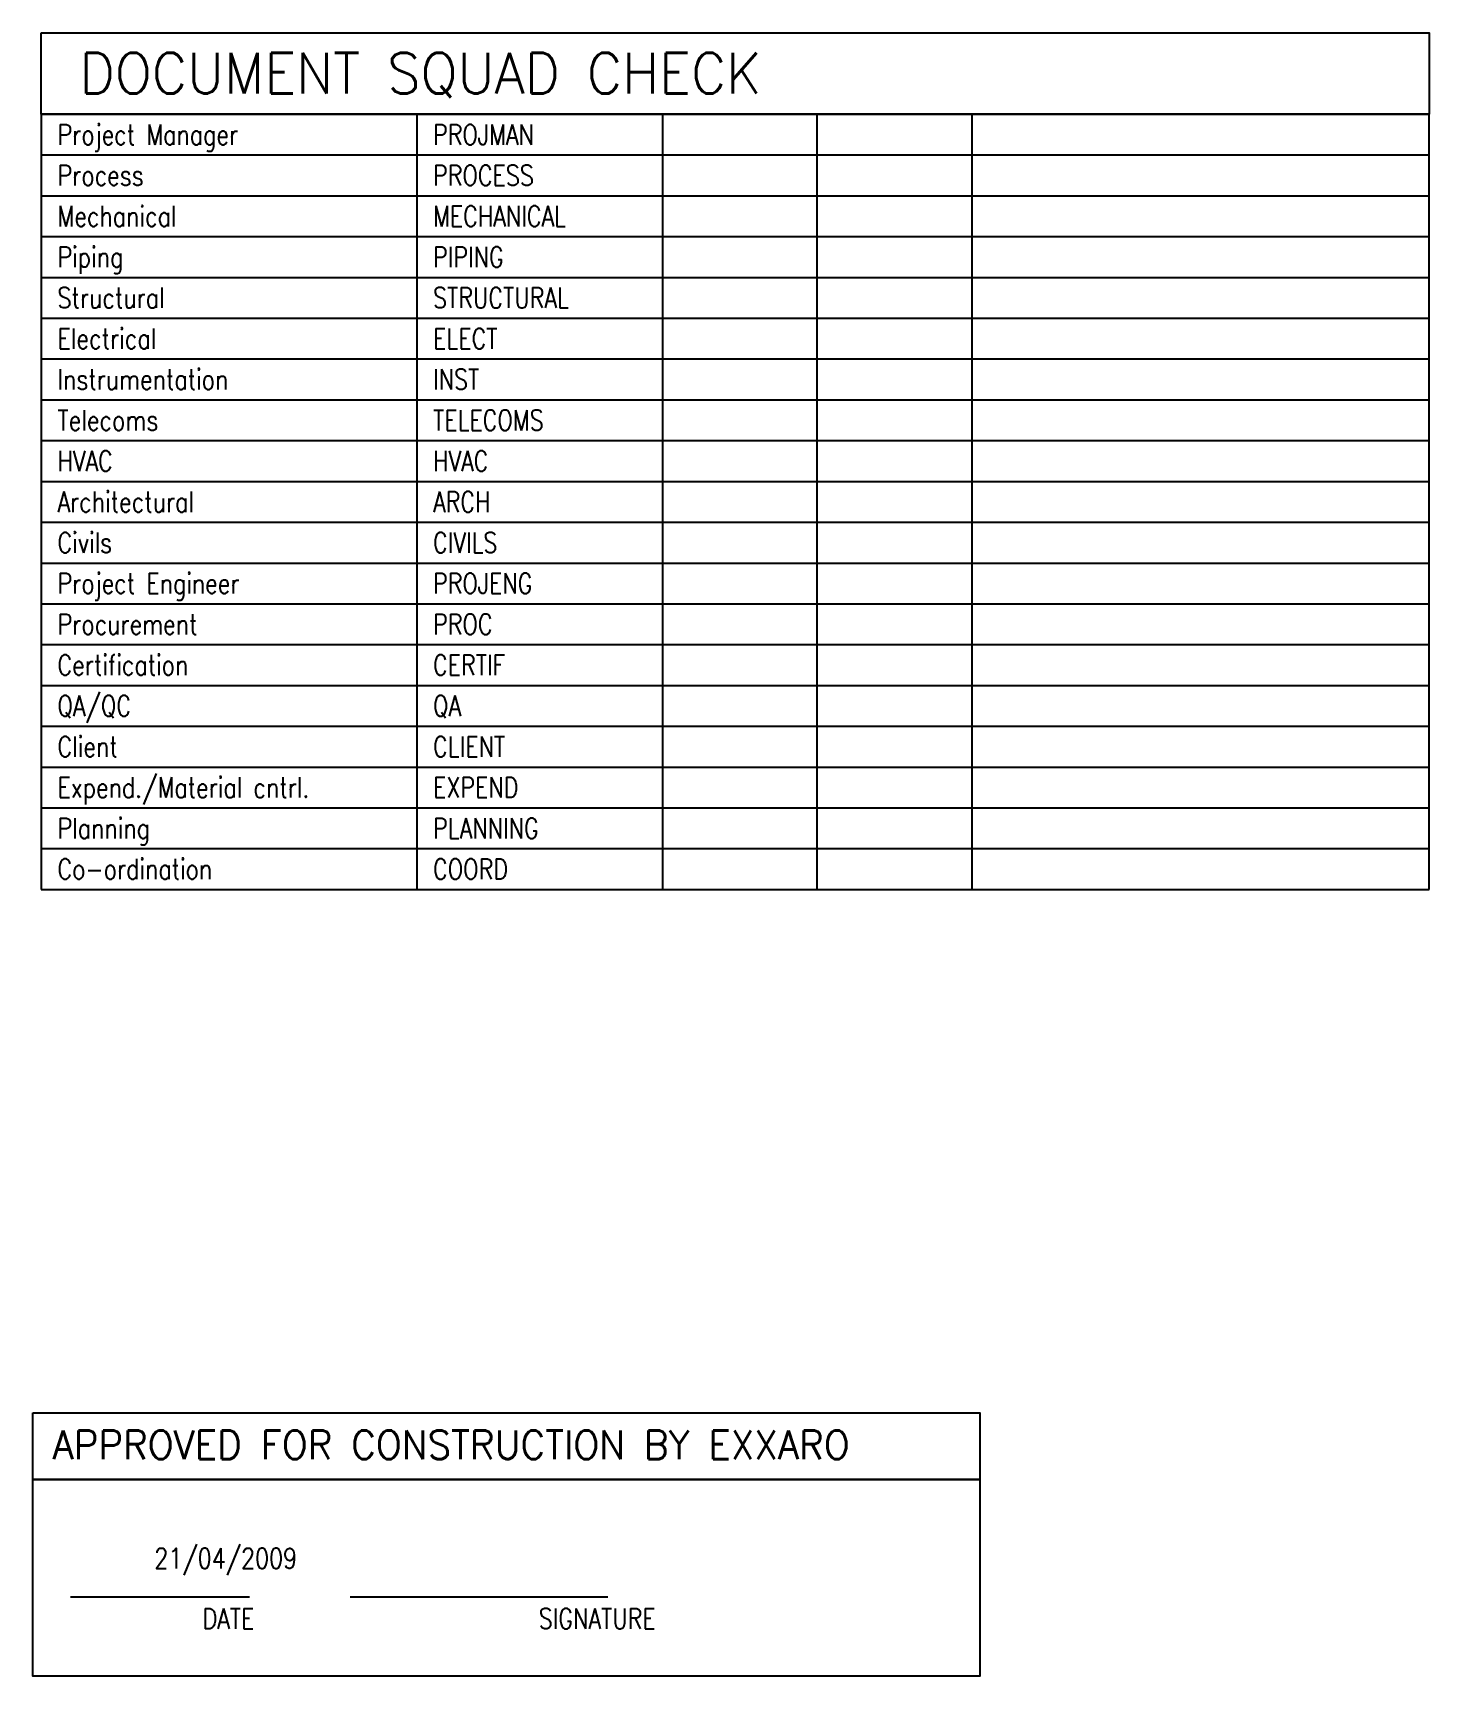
# Model space of a CAD drawing. Header units: metres. Extents: x -275466 to 90519, y -3176 to 139523.
# Drawn here: x -107522 to -90421, y 57664 to 77800 of the extents above; entities that cross this region are included whole.
import ezdxf

# ---------------------------------------------------------------- set-up
doc = ezdxf.new("R2010")
doc.units = ezdxf.units.M
for name, color, linetype in [('GCE8001_GF_0.18', 8, 'Continuous'), ('GCE8002_GF_0.25', 1, 'Continuous'), ('GCE8004_GF_0.5', 2, 'Continuous'), ('GCE8052_GT_0.35', 3, 'Continuous'), ('GCE8053_GT_0.5', 2, 'Continuous'), ('GCE8055_GT_Notes', 3, 'Continuous')]:
    doc.layers.add(name, color=color, linetype=linetype)
doc.styles.add('ROMANS', font='romans.shx', dxfattribs={"width": 0.8})
doc.styles.get("Standard").update_dxf_attribs({"font": 'romans.shx', "width": 0.8})

msp = doc.modelspace()

# ---------------------------------------------------------------- texts
at = {"layer": 'GCE8002_GF_0.25', "width": 0.8}
msp.add_text('________________       _______________________', height=250, dxfattribs=at).set_placement((-107063.4, 58660.8))
at = {"layer": 'GCE8052_GT_0.35', "width": 0.8}
for s, p in [('Project Manager', (-107220.9, 76429.1)), ('Process', (-107220.9, 75929.1)), ('Mechanical', (-107220.9, 75429.1)), ('Piping', (-107220.9, 74929.1)), ('Structural', (-107220.9, 74429.1)), ('Electrical', (-107220.9, 73929.1)), ('Instrumentation', (-107220.9, 73429.1)), ('Telecoms', (-107220.9, 72929.1)), ('HVAC', (-107220.9, 72429.1)), ('Architectural', (-107220.9, 71929.1)), ('Civils', (-107220.9, 71429.1)), ('Project Engineer', (-107220.9, 70929.1)), ('Procurement', (-107220.9, 70429.1)), ('Certification', (-107220.9, 69929.1)), ('QA/QC', (-107220.9, 69429.1)), ('Client', (-107220.9, 68929.1)), ('Expend./Material cntrl.', (-107220.9, 68429.1)), ('Planning', (-107220.9, 67929.1)), ('Co-ordination', (-107220.9, 67429.1)), ('DATE                       SIGNATURE', (-105444.3, 58244.2))]:
    msp.add_text(s, height=250, dxfattribs=at).set_placement(p)
at = {"layer": 'GCE8052_GT_0.35', "insert": (-106034.4, 59233.5), "char_height": 250, "attachment_point": 1}
msp.add_mtext('21/04/2009', dxfattribs=at)
at = {"layer": 'GCE8052_GT_0.35', "style": 'ROMANS', "width": 0.8}
for tag, p in [('PROJMAN', (-102620.9, 76429.1)), ('PROCESS', (-102620.9, 75929.1)), ('MECHANICAL', (-102620.9, 75429.1)), ('PIPING', (-102620.9, 74929.1)), ('STRUCTURAL', (-102620.9, 74429.1)), ('ELECT', (-102620.9, 73929.1)), ('INST', (-102620.9, 73429.1)), ('TELECOMS', (-102620.9, 72929.1)), ('HVAC', (-102620.9, 72429.1)), ('ARCH', (-102620.9, 71929.1)), ('CIVILS', (-102620.9, 71429.1)), ('PROJENG', (-102620.9, 70929.1)), ('PROC', (-102620.9, 70429.1)), ('CERTIF', (-102620.9, 69929.1)), ('QA', (-102620.9, 69429.1)), ('CLIENT', (-102620.9, 68929.1)), ('EXPEND', (-102620.9, 68429.1)), ('PLANNING', (-102620.9, 67929.1)), ('COORD', (-102620.9, 67429.1))]:
    msp.add_attdef(tag, p, '', height=250, dxfattribs=at)
at = {"layer": 'GCE8053_GT_0.5', "width": 0.96}
for s, height, p in [('DOCUMENT SQUAD CHECK', 500, (-106949.9, 77056.3)), ('APPROVED FOR CONSTRUCTION BY EXXARO', 350, (-107281, 60324.8))]:
    msp.add_text(s, height=height, dxfattribs=at).set_placement(p)

# ---------------------------------------------------------------- linework, layer by layer
at = {"color": 4}
msp.add_line((-107420.9, 76804.1), (-90420.9, 76804.1), dxfattribs=at)
at = {"layer": 'GCE8001_GF_0.18'}
for p, q in [((-107420.9, 76304.1), (-90420.9, 76304.1)), ((-107420.9, 75804.1), (-90420.9, 75804.1)), ((-107420.9, 75304.1), (-90420.9, 75304.1)), ((-107420.9, 74804.1), (-90420.9, 74804.1)), ((-107420.9, 74304.1), (-90420.9, 74304.1)), ((-107420.9, 73804.1), (-90420.9, 73804.1)), ((-107420.9, 73304.1), (-90420.9, 73304.1)), ((-107420.9, 72804.1), (-90420.9, 72804.1)), ((-107420.9, 72304.1), (-90420.9, 72304.1)), ((-107420.9, 71804.1), (-90420.9, 71804.1)), ((-107420.9, 71304.1), (-90420.9, 71304.1)), ((-107420.9, 70804.1), (-90420.9, 70804.1)), ((-107420.9, 70304.1), (-90420.9, 70304.1)), ((-107420.9, 69804.1), (-90420.9, 69804.1)), ((-107420.9, 69304.1), (-90420.9, 69304.1)), ((-107420.9, 68804.1), (-90420.9, 68804.1)), ((-107420.9, 68304.1), (-90420.9, 68304.1)), ((-107420.9, 67804.1), (-90420.9, 67804.1))]:
    msp.add_line(p, q, dxfattribs=at)
at = {"layer": 'GCE8002_GF_0.25'}
for p, q in [((-107420.9, 76804.1), (-107420.9, 67304.1)), ((-102820.9, 76804.1), (-102820.9, 67304.1)), ((-99808.5, 76804.1), (-99808.5, 67304.1)), ((-97920.9, 76804.1), (-97920.9, 67304.1)), ((-96020.9, 76804.1), (-96020.9, 67304.1)), ((-90420.9, 67304.1), (-90420.9, 76804.1)), ((-107420.9, 67304.1), (-90420.9, 67304.1))]:
    msp.add_line(p, q, dxfattribs=at)
at = {"layer": 'GCE8004_GF_0.5'}
for points in [[(-107420.9, 77800.4), (-90420.9, 77800.4), (-90420.9, 76804.1), (-107420.9, 76804.1)], [(-107522.2, 60891), (-95925, 60891), (-95925, 60072.6), (-107522.2, 60072.6)]]:
    msp.add_lwpolyline(points, close=True, dxfattribs=at)
at = {"layer": 'GCE8055_GT_Notes', "color": 3}
msp.add_lwpolyline([(-107522.2, 60072.6), (-95925, 60072.6), (-95925, 57664.4), (-107522.2, 57664.4)], close=True, dxfattribs=at)

msp.set_redraw_order([(e.dxf.handle, doc.entitydb.next_handle()) for e in msp.query("TEXT MTEXT ATTDEF DIMENSION ARC_DIMENSION")])  # texts and dimensions are drawn at this point

doc.saveas('drawing.dxf')
